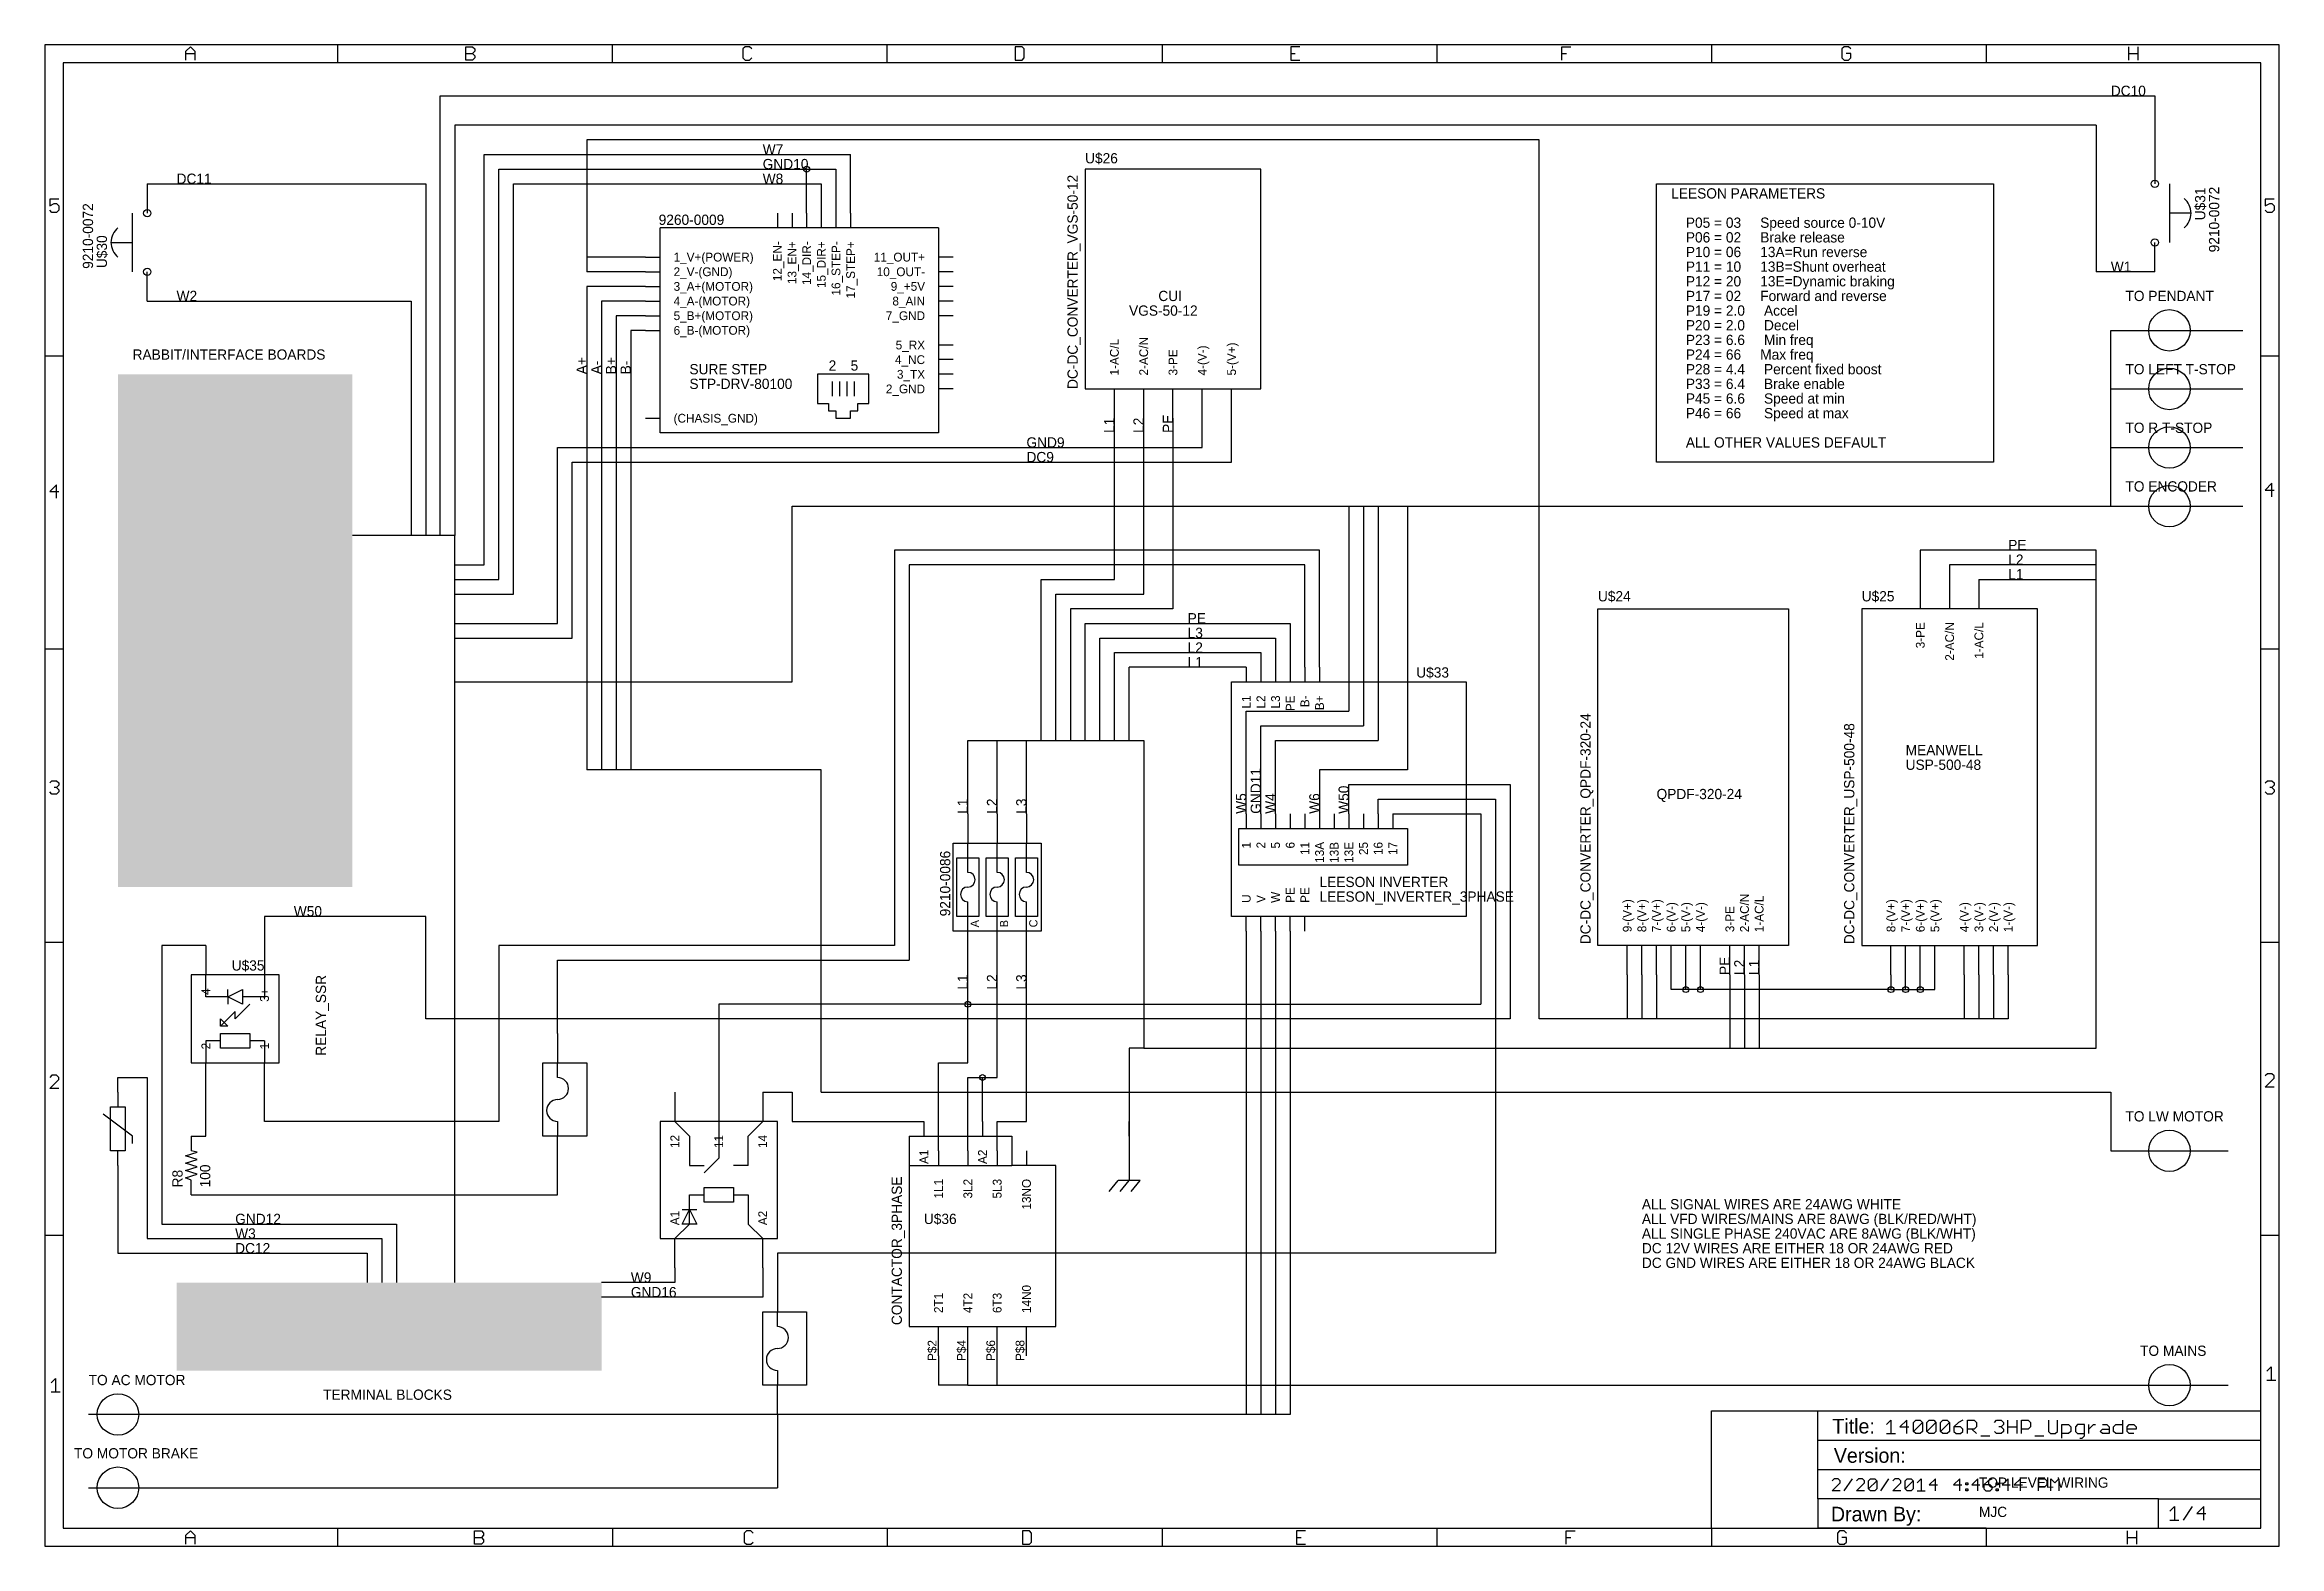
# Model space of a CAD drawing. Extents: x 0 to 387, y 0 to 260.
import ezdxf
from ezdxf.enums import TextEntityAlignment as Align

# ---------------------------------------------------------------- set-up
doc = ezdxf.new("R2010")
doc.units = 0
for name, color, linetype in [('91', 94, 'CONTINUOUS'), ('92', 174, 'CONTINUOUS'), ('94', 14, 'CONTINUOUS'), ('95', 251, 'CONTINUOUS'), ('96', 251, 'CONTINUOUS')]:
    doc.layers.add(name, color=color, linetype=linetype)

msp = doc.modelspace()

# ---------------------------------------------------------------- texts
at = {"layer": '94'}
for s, height, p in [('DC10', 1.778, (358.14, 251.46)), ('W7', 1.778, (124.46, 241.3)), ('GND10', 1.778, (124.46, 238.76)), ('U$26', 1.778, (180.34, 239.776)), ('DC11', 1.778, (22.86, 236.22)), ('W8', 1.778, (124.46, 236.22)), ('LEESON PARAMETERS', 1.778, (281.94, 233.68)), ('P05 = 03     Speed source 0-10V', 1.778, (284.48, 228.6)), ('P06 = 02     Brake release', 1.778, (284.48, 226.06)), ('P10 = 06     13A=Run reverse', 1.778, (284.48, 223.52)), ('P11 = 10     13B=Shunt overheat', 1.778, (284.48, 220.98)), ('W1', 1.778, (358.14, 220.98)), ('W2', 1.778, (22.86, 215.9)), ('CUI', 1.778, (193.04, 215.9)), ('P12 = 20     13E=Dynamic braking', 1.778, (284.48, 218.44)), ('P17 = 02     Forward and reverse', 1.778, (284.48, 215.9)), ('TO PENDANT', 1.778, (360.68, 215.9)), ('VGS-50-12', 1.778, (187.96, 213.36)), ('P19 = 2.0     Accel', 1.778, (284.48, 213.36)), ('P20 = 2.0     Decel', 1.778, (284.48, 210.82)), ('P23 = 6.6     Min freq', 1.778, (284.48, 208.28)), ('RABBIT/INTERFACE BOARDS', 1.778, (15.24, 205.74)), ('2', 1.778, (135.89, 203.835)), ('5', 1.778, (139.7, 203.835)), ('P24 = 66     Max freq', 1.778, (284.48, 205.74)), ('SURE STEP ', 1.778, (111.76, 203.2)), ('STP-DRV-80100', 1.778, (111.76, 200.66)), ('P28 = 4.4     Percent fixed boost', 1.778, (284.48, 203.2)), ('P33 = 6.4     Brake enable', 1.778, (284.48, 200.66)), ('TO LEFT T-STOP', 1.778, (360.68, 203.2)), ('P45 = 6.6     Speed at min', 1.778, (284.48, 198.12)), ('P46 = 66      Speed at max', 1.778, (284.48, 195.58)), ('TO R T-STOP', 1.778, (360.68, 193.04)), ('GND9', 1.778, (170.18, 190.5)), ('ALL OTHER VALUES DEFAULT', 1.778, (284.48, 190.5)), ('DC9', 1.778, (170.18, 187.96)), ('TO ENCODER', 1.778, (360.68, 182.88)), ('PE', 1.778, (340.36, 172.72)), ('L2', 1.778, (340.36, 170.18)), ('L1', 1.778, (340.36, 167.64)), ('U$24', 1.778, (269.24, 163.83)), ('U$25', 1.778, (314.96, 163.83)), ('PE', 1.778, (198.12, 160.02)), ('L3', 1.778, (198.12, 157.48)), ('L2', 1.778, (198.12, 154.94)), ('L1', 1.778, (198.12, 152.4)), ('U$33', 1.778, (237.744, 150.622)), ('USP-500-48', 1.778, (322.58, 134.62)), ('MEANWELL', 1.778, (322.58, 137.16)), ('QPDF-320-24', 1.778, (279.4, 129.54)), ('LEESON INVERTER', 1.778, (220.98, 114.3)), ('W50', 1.778, (43.18, 109.22)), ('TO LW MOTOR', 1.778, (360.68, 73.66)), ('ALL SIGNAL WIRES ARE 24AWG WHITE', 1.778, (276.86, 58.42)), ('W3', 1.778, (33.02, 53.34)), ('GND12', 1.778, (33.02, 55.88)), ('U$36', 1.778, (152.4, 55.88)), ('ALL VFD WIRES/MAINS ARE 8AWG (BLK/RED/WHT)', 1.778, (276.86, 55.88)), ('ALL SINGLE PHASE 240VAC ARE 8AWG (BLK/WHT)', 1.778, (276.86, 53.34)), ('DC12', 1.778, (33.02, 50.8)), ('DC 12V WIRES ARE EITHER 18 OR 24AWG RED', 1.778, (276.86, 50.8)), ('W9', 1.778, (101.6, 45.72)), ('DC GND WIRES ARE EITHER 18 OR 24AWG BLACK', 1.778, (276.86, 48.26)), ('GND16', 1.778, (101.6, 43.18)), ('TO MAINS', 1.778, (363.22, 33.02)), ('TO AC MOTOR', 1.778, (7.62, 27.94)), ('TERMINAL BLOCKS', 1.778, (48.26, 25.4)), ('Title:', 2.54, (309.88, 19.558)), ('TO MOTOR BRAKE', 1.778, (5.08, 15.24)), ('Version:', 2.54, (310.134, 14.478)), ('TOP LEVEL WIRING', 1.778, (335.28, 10.16)), ('Drawn By:', 2.54, (309.626, 4.318)), ('MJC', 1.778, (335.28, 5.08))]:
    msp.add_text(s, height=height, dxfattribs=at).set_placement(p)
for s, height, p in [('DC-DC_CONVERTER_VGS-50-12', 1.778, (179.07, 200.66)), ('A+', 1.778, (93.98, 203.2)), ('A-', 1.778, (96.52, 203.2)), ('B+', 1.778, (99.06, 203.2)), ('B-', 1.778, (101.6, 203.2)), ('L1', 1.778, (185.42, 193.04)), ('L2', 1.778, (190.5, 193.04)), ('PE', 1.778, (195.58, 193.04)), ('DC-DC_CONVERTER_QPDF-320-24', 1.778, (267.97, 104.394)), ('DC-DC_CONVERTER_USP-500-48', 1.778, (313.69, 104.394)), ('GND11', 1.778, (210.82, 127)), ('W50', 1.778, (226.06, 127)), ('L1', 1.778, (160.02, 127)), ('L2', 1.778, (165.1, 127)), ('L3', 1.778, (170.18, 127)), ('W5', 1.778, (208.28, 127)), ('W4', 1.778, (213.36, 127)), ('W6', 1.778, (220.98, 127)), ('A', 1.4224, (161.925, 107.315)), ('B', 1.4224, (167.005, 107.315)), ('C', 1.4224, (172.085, 107.315)), ('PE', 1.778, (292.1, 99.06)), ('L2', 1.778, (294.64, 99.06)), ('L1', 1.778, (297.18, 99.06)), ('L1', 1.778, (160.02, 96.52)), ('L2', 1.778, (165.1, 96.52)), ('L3', 1.778, (170.18, 96.52)), ('CONTACTOR_3PHASE', 1.778, (148.59, 38.354))]:
    msp.add_text(s, height=height, rotation=90, dxfattribs=at).set_placement(p)
msp.add_text('U$35', height=1.778, dxfattribs=at).set_placement((38.1, 101.6), align=Align.TOP_RIGHT)
msp.add_text('RELAY_SSR', height=1.778, rotation=90, dxfattribs=at).set_placement((46.99, 99.06), align=Align.TOP_RIGHT)
at = {"layer": '95'}
for s, height, p in [('U$31', 1.778, (372.745, 235.585)), ('12_EN-', 1.524, (126.238, 226.2632)), ('13_EN+', 1.524, (128.778, 226.2632)), ('14_DIR-', 1.524, (131.318, 226.2632)), ('15_DIR+', 1.524, (133.858, 226.2632)), ('16_STEP-', 1.524, (136.398, 226.2632)), ('17_STEP+', 1.524, (138.938, 226.2632)), ('3-PE', 1.524, (324.358, 160.2232)), ('2-AC/N', 1.524, (329.438, 160.2232)), ('1-AC/L', 1.524, (334.518, 160.2232)), ('L1', 1.524, (207.518, 147.5232)), ('L2', 1.524, (210.058, 147.5232)), ('L3', 1.524, (212.598, 147.5232)), ('PE', 1.524, (215.138, 147.5232)), ('B-', 1.524, (217.678, 147.5232)), ('B+', 1.524, (220.218, 147.5232)), ('1', 1.524, (207.518, 122.1232)), ('2', 1.524, (210.058, 122.1232)), ('5', 1.524, (212.598, 122.1232)), ('6', 1.524, (215.138, 122.1232)), ('11', 1.524, (217.678, 122.1232)), ('13A', 1.524, (220.218, 122.1232)), ('13B', 1.524, (222.758, 122.1232)), ('13E', 1.524, (225.298, 122.1232)), ('25', 1.524, (227.838, 122.1232)), ('16', 1.524, (230.378, 122.1232)), ('17', 1.524, (232.918, 122.1232)), ('4', 1.524, (27.178, 96.7232)), ('3+', 1.524, (37.338, 96.7232)), ('12', 1.524, (108.458, 71.3232)), ('11', 1.524, (116.078, 71.3232)), ('14', 1.524, (123.698, 71.3232)), ('A1', 1.524, (151.638, 68.7832)), ('A2', 1.524, (161.798, 68.7832)), ('1L1', 1.524, (154.178, 63.7032)), ('3L2', 1.524, (159.258, 63.7032)), ('5L3', 1.524, (164.338, 63.7032)), ('13NO', 1.524, (169.418, 63.7032))]:
    msp.add_text(s, height=height, rotation=90, dxfattribs=at).set_placement(p, align=Align.TOP_RIGHT)
for s, height, p in [('U$30', 1.778, (10.795, 221.615)), ('1-AC/L', 1.524, (186.182, 202.9968)), ('2-AC/N', 1.524, (191.262, 202.9968)), ('3-PE', 1.524, (196.342, 202.9968)), ('4-(V-)', 1.524, (201.422, 202.9968)), ('5-(V+)', 1.524, (206.502, 202.9968)), ('U', 1.524, (209.042, 111.5568)), ('V', 1.524, (211.582, 111.5568)), ('W', 1.524, (214.122, 111.5568)), ('PE', 1.524, (216.662, 111.5568)), ('PE', 1.524, (219.202, 111.5568)), ('2-AC/N', 1.524, (295.402, 106.4768)), ('1-AC/L', 1.524, (297.942, 106.4768)), ('9-(V+)', 1.524, (275.082, 106.4768)), ('8-(V+)', 1.524, (277.622, 106.4768)), ('7-(V+)', 1.524, (280.162, 106.4768)), ('6-(V-)', 1.524, (282.702, 106.4768)), ('5-(V-)', 1.524, (285.242, 106.4768)), ('4-(V-)', 1.524, (287.782, 106.4768)), ('3-PE', 1.524, (292.862, 106.4768)), ('8-(V+)', 1.524, (320.802, 106.4768)), ('7-(V+)', 1.524, (323.342, 106.4768)), ('6-(V+)', 1.524, (325.882, 106.4768)), ('5-(V+)', 1.524, (328.422, 106.4768)), ('4-(V-)', 1.524, (333.502, 106.4768)), ('3-(V-)', 1.524, (336.042, 106.4768)), ('2-(V-)', 1.524, (338.582, 106.4768)), ('1-(V-)', 1.524, (341.122, 106.4768)), ('2', 1.524, (28.702, 86.1568)), ('1', 1.524, (38.862, 86.1568)), ('R8', 1.778, (23.9014, 62.23)), ('A1', 1.524, (109.982, 55.6768)), ('A2', 1.524, (125.222, 55.6768)), ('2T1', 1.524, (155.702, 40.4368)), ('4T2', 1.524, (160.782, 40.4368)), ('6T3', 1.524, (165.862, 40.4368)), ('14N0', 1.524, (170.942, 40.4368))]:
    msp.add_text(s, height=height, rotation=90, dxfattribs=at).set_placement(p)
for s, p in [('2_V-(GND)', (109.0168, 220.218)), ('1_V+(POWER)', (109.0168, 222.758)), ('3_A+(MOTOR)', (109.0168, 217.678)), ('4_A-(MOTOR)', (109.0168, 215.138)), ('5_B+(MOTOR)', (109.0168, 212.598)), ('6_B-(MOTOR)', (109.0168, 210.058)), ('(CHASIS_GND)', (109.0168, 194.818))]:
    msp.add_text(s, height=1.524, dxfattribs=at).set_placement(p)
for s, p in [('11_OUT+', (152.6032, 224.282)), ('10_OUT-', (152.6032, 221.742)), ('9_+5V', (152.6032, 219.202)), ('7_GND', (152.6032, 214.122)), ('8_AIN', (152.6032, 216.662)), ('4_NC', (152.6032, 206.502)), ('5_RX', (152.6032, 209.042)), ('2_GND', (152.6032, 201.422)), ('3_TX', (152.6032, 203.962))]:
    msp.add_text(s, height=1.524, dxfattribs=at).set_placement(p, align=Align.TOP_RIGHT)
for s, p in [('P$2', (154.5844, 35.7632)), ('P$4', (159.6644, 35.7632)), ('P$6', (164.7444, 35.7632)), ('P$8', (169.8244, 35.7632))]:
    msp.add_text(s, height=1.524, rotation=90, dxfattribs=at).set_placement(p, align=Align.RIGHT)
at = {"layer": '96'}
for s, p in [('9210-0072', (8.382, 221.488)), ('9210-0086', (156.972, 109.22)), ('100', (28.702, 62.23))]:
    msp.add_text(s, height=1.778, rotation=90, dxfattribs=at).set_placement(p)
msp.add_text('9210-0072', height=1.778, rotation=90, dxfattribs=at).set_placement((375.158, 235.712), align=Align.TOP_RIGHT)
for s, p in [('9260-0009', (106.426, 229.108)), ('LEESON_INVERTER_3PHASE', (220.98, 111.76))]:
    msp.add_text(s, height=1.778, dxfattribs=at).set_placement(p)

# ---------------------------------------------------------------- blocks, each defined once
blk = doc.blocks.new('RECT')
blk.add_solid([(-0.5, -0.5), (0.5, -0.5), (-0.5, 0.5), (0.5, 0.5)])

# ---------------------------------------------------------------- linework, layer by layer
at = {"layer": '91'}
for p, q in [((68.58, 175.26), (68.58, 251.46)), ((68.58, 251.46), (365.76, 251.46)), ((365.76, 251.46), (365.76, 238.76)), ((355.6, 246.38), (71.12, 246.38)), ((71.12, 246.38), (71.12, 175.26)), ((355.6, 246.38), (355.6, 220.98)), ((76.2, 170.18), (76.2, 241.3)), ((76.2, 241.3), (139.7, 241.3)), ((139.7, 231.14), (139.7, 241.3)), ((78.74, 167.64), (78.74, 238.76)), ((78.74, 238.76), (132.08, 238.76)), ((132.08, 238.76), (137.16, 238.76)), ((132.08, 231.14), (132.08, 238.76)), ((137.16, 238.76), (137.16, 231.14)), ((17.78, 236.22), (66.04, 236.22)), ((66.04, 236.22), (66.04, 175.26)), ((81.28, 165.1), (81.28, 236.22)), ((81.28, 236.22), (134.62, 236.22)), ((134.62, 236.22), (134.62, 231.14)), ((279.4, 236.22), (337.82, 236.22)), ((279.4, 187.96), (279.4, 236.22)), ((337.82, 236.22), (337.82, 187.96)), ((104.14, 223.52), (93.98, 223.52)), ((104.14, 220.98), (93.98, 220.98)), ((365.76, 220.98), (355.6, 220.98)), ((104.14, 218.44), (93.98, 218.44)), ((93.98, 218.44), (93.98, 134.62)), ((17.78, 215.9), (63.5, 215.9)), ((63.5, 215.9), (63.5, 175.26)), ((104.14, 215.9), (96.52, 215.9)), ((96.52, 215.9), (96.52, 134.62)), ((104.14, 213.36), (99.06, 213.36)), ((99.06, 213.36), (99.06, 134.62)), ((104.14, 210.82), (101.6, 210.82)), ((101.6, 210.82), (101.6, 134.62)), ((185.42, 167.64), (185.42, 195.58)), ((190.5, 165.1), (190.5, 195.58)), ((195.58, 195.58), (195.58, 162.56)), ((200.66, 190.5), (200.66, 195.58)), ((205.74, 187.96), (205.74, 195.58)), ((88.9, 160.02), (88.9, 190.5)), ((88.9, 190.5), (200.66, 190.5)), ((91.44, 157.48), (91.44, 187.96)), ((91.44, 187.96), (205.74, 187.96)), ((337.82, 187.96), (279.4, 187.96)), ((226.06, 180.34), (226.06, 144.78)), ((228.6, 180.34), (228.6, 142.24)), ((231.14, 180.34), (231.14, 139.7)), ((236.22, 180.34), (236.22, 134.62)), ((220.98, 172.72), (147.32, 172.72)), ((147.32, 172.72), (147.32, 104.14)), ((220.98, 152.4), (220.98, 172.72)), ((355.6, 172.72), (325.12, 172.72)), ((325.12, 172.72), (325.12, 167.64)), ((71.12, 170.18), (76.2, 170.18)), ((71.12, 167.64), (78.74, 167.64)), ((218.44, 170.18), (149.86, 170.18)), ((149.86, 170.18), (149.86, 101.6)), ((172.72, 139.7), (172.72, 167.64)), ((172.72, 167.64), (185.42, 167.64)), ((218.44, 152.4), (218.44, 170.18)), ((355.6, 170.18), (330.2, 170.18)), ((330.2, 170.18), (330.2, 167.64)), ((335.28, 167.64), (355.6, 167.64)), ((71.12, 165.1), (81.28, 165.1)), ((175.26, 139.7), (175.26, 165.1)), ((175.26, 165.1), (190.5, 165.1)), ((71.12, 160.02), (88.9, 160.02)), ((195.58, 162.56), (177.8, 162.56)), ((177.8, 162.56), (177.8, 139.7)), ((180.34, 139.7), (180.34, 160.02)), ((180.34, 160.02), (215.9, 160.02)), ((215.9, 160.02), (215.9, 152.4)), ((71.12, 157.48), (91.44, 157.48)), ((182.88, 139.7), (182.88, 157.48)), ((182.88, 157.48), (213.36, 157.48)), ((213.36, 157.48), (213.36, 152.4)), ((185.42, 139.7), (185.42, 154.94)), ((185.42, 154.94), (210.82, 154.94)), ((208.28, 152.4), (187.96, 152.4)), ((187.96, 139.7), (187.96, 152.4)), ((210.82, 154.94), (210.82, 152.4)), ((208.28, 127), (208.28, 144.78)), ((208.28, 144.78), (226.06, 144.78)), ((160.02, 127), (160.02, 139.7)), ((165.1, 127), (165.1, 139.7)), ((170.18, 127), (170.18, 139.7)), ((210.82, 127), (210.82, 142.24)), ((210.82, 142.24), (228.6, 142.24)), ((213.36, 127), (213.36, 139.7)), ((213.36, 139.7), (231.14, 139.7)), ((236.22, 134.62), (220.98, 134.62)), ((220.98, 134.62), (220.98, 127)), ((226.06, 127), (226.06, 132.08)), ((226.06, 132.08), (254, 132.08)), ((254, 132.08), (254, 91.44)), ((231.14, 127), (231.14, 129.54)), ((231.14, 129.54), (251.46, 129.54)), ((251.46, 129.54), (251.46, 50.8)), ((233.68, 127), (248.92, 127)), ((248.92, 127), (248.92, 93.98)), ((66.04, 109.22), (38.1, 109.22)), ((38.1, 109.22), (38.1, 104.14)), ((66.04, 91.44), (66.04, 109.22)), ((208.28, 106.68), (208.28, 22.86)), ((210.82, 106.68), (210.82, 22.86)), ((213.36, 106.68), (213.36, 22.86)), ((215.9, 106.68), (215.9, 22.86)), ((27.94, 104.14), (20.32, 104.14)), ((20.32, 104.14), (20.32, 55.88)), ((147.32, 104.14), (78.74, 104.14)), ((78.74, 104.14), (78.74, 73.66)), ((88.9, 88.9), (88.9, 101.6)), ((88.9, 101.6), (149.86, 101.6)), ((160.02, 93.98), (160.02, 101.6)), ((165.1, 81.28), (165.1, 101.6)), ((170.18, 73.66), (170.18, 101.6)), ((274.32, 99.06), (274.32, 91.44)), ((276.86, 99.06), (276.86, 91.44)), ((279.4, 99.06), (279.4, 91.44)), ((281.94, 96.52), (281.94, 99.06)), ((284.48, 96.52), (284.48, 99.06)), ((287.02, 96.52), (287.02, 99.06)), ((292.1, 99.06), (292.1, 86.36)), ((294.64, 99.06), (294.64, 86.36)), ((297.18, 99.06), (297.18, 86.36)), ((320.04, 99.06), (320.04, 96.52)), ((322.58, 96.52), (322.58, 99.06)), ((325.12, 96.52), (325.12, 99.06)), ((327.66, 96.52), (327.66, 99.06)), ((332.74, 99.06), (332.74, 91.44)), ((335.28, 99.06), (335.28, 91.44)), ((337.82, 99.06), (337.82, 91.44)), ((340.36, 99.06), (340.36, 91.44)), ((160.02, 93.98), (116.84, 93.98)), ((116.84, 93.98), (116.84, 78.74)), ((160.02, 83.82), (160.02, 93.98)), ((160.02, 93.98), (248.92, 93.98)), ((284.48, 96.52), (281.94, 96.52)), ((287.02, 96.52), (284.48, 96.52)), ((320.04, 96.52), (287.02, 96.52)), ((320.04, 96.52), (322.58, 96.52)), ((322.58, 96.52), (325.12, 96.52)), ((325.12, 96.52), (327.66, 96.52)), ((254, 91.44), (66.04, 91.44)), ((190.5, 86.36), (187.96, 86.36)), ((187.96, 86.36), (187.96, 73.66)), ((154.94, 68.58), (154.94, 83.82)), ((154.94, 83.82), (160.02, 83.82)), ((12.7, 78.74), (12.7, 81.28)), ((12.7, 81.28), (17.78, 81.28)), ((17.78, 81.28), (17.78, 53.34)), ((27.94, 71.12), (27.94, 78.74)), ((38.1, 73.66), (38.1, 78.74)), ((124.46, 78.74), (129.54, 78.74)), ((129.54, 78.74), (129.54, 73.66)), ((160.02, 68.58), (160.02, 81.28)), ((160.02, 81.28), (162.56, 81.28)), ((162.56, 81.28), (165.1, 81.28)), ((162.56, 73.66), (162.56, 81.28)), ((78.74, 73.66), (38.1, 73.66)), ((129.54, 73.66), (152.4, 73.66)), ((165.1, 68.58), (165.1, 73.66)), ((165.1, 73.66), (170.18, 73.66)), ((187.96, 73.66), (187.96, 66.04)), ((187.96, 71.12), (187.96, 73.66)), ((25.4, 71.12), (27.94, 71.12)), ((12.7, 66.04), (12.7, 50.8)), ((88.9, 60.96), (88.9, 66.04)), ((25.4, 60.96), (88.9, 60.96)), ((20.32, 55.88), (60.96, 55.88)), ((60.96, 55.88), (60.96, 45.72)), ((12.7, 50.8), (55.88, 50.8)), ((17.78, 53.34), (58.42, 53.34)), ((55.88, 50.8), (55.88, 45.72)), ((58.42, 53.34), (58.42, 45.72)), ((251.46, 50.8), (127, 50.8)), ((127, 50.8), (127, 45.72)), ((109.22, 48.26), (109.22, 45.72)), ((124.46, 48.26), (124.46, 43.18)), ((109.22, 45.72), (96.52, 45.72)), ((124.46, 43.18), (96.52, 43.18)), ((154.94, 33.02), (154.94, 27.94)), ((160.02, 27.94), (160.02, 33.02)), ((165.1, 27.94), (165.1, 33.02)), ((160.02, 27.94), (154.94, 27.94)), ((127, 22.86), (127, 10.16))]:
    msp.add_line(p, q, dxfattribs=at)
for centre in [(132.08, 238.76), (284.48, 96.52), (287.02, 96.52), (320.04, 96.52), (322.58, 96.52), (325.12, 96.52), (160.02, 93.98), (162.56, 81.28)]:
    msp.add_circle(centre, 0.508, dxfattribs=at)
at = {"layer": '92'}
for p, q in [((259.08, 243.84), (93.98, 243.84)), ((93.98, 243.84), (93.98, 220.98)), ((259.08, 91.44), (259.08, 243.84)), ((358.14, 200.66), (358.14, 210.82)), ((358.14, 210.82), (381, 210.82)), ((358.14, 190.5), (358.14, 200.66)), ((358.14, 200.66), (381, 200.66)), ((358.14, 180.34), (358.14, 190.5)), ((358.14, 190.5), (381, 190.5)), ((129.54, 149.86), (129.54, 180.34)), ((129.54, 180.34), (358.14, 180.34)), ((358.14, 180.34), (381, 180.34)), ((71.12, 175.26), (53.34, 175.26)), ((71.12, 149.86), (71.12, 175.26)), ((355.6, 86.36), (355.6, 172.72)), ((71.12, 45.72), (71.12, 149.86)), ((71.12, 149.86), (129.54, 149.86)), ((160.02, 139.7), (190.5, 139.7)), ((190.5, 139.7), (190.5, 86.36)), ((134.62, 134.62), (93.98, 134.62)), ((134.62, 78.74), (134.62, 134.62)), ((340.36, 91.44), (259.08, 91.44)), ((190.5, 86.36), (355.6, 86.36)), ((134.62, 78.74), (358.14, 78.74)), ((358.14, 78.74), (358.14, 68.58)), ((358.14, 68.58), (378.46, 68.58)), ((160.02, 27.94), (378.46, 27.94)), ((215.9, 22.86), (7.62, 22.86)), ((7.62, 10.16), (127, 10.16))]:
    msp.add_line(p, q, dxfattribs=at)
at = {"layer": '94'}
for p, q in [((50.8, 260.35), (0, 260.35)), ((0, 260.35), (0, 206.375)), ((24.4856, 259.2168), (25.2652, 259.9964)), ((25.2652, 259.9964), (26.0448, 259.2168)), ((98.425, 260.35), (50.8, 260.35)), ((50.8, 257.175), (50.8, 260.35)), ((72.9996, 257.6576), (72.9996, 259.9964)), ((72.9996, 259.9964), (74.169, 259.9964)), ((74.169, 259.9964), (74.5588, 259.6066)), ((74.5588, 259.6066), (74.5588, 259.2168)), ((146.05, 260.35), (98.425, 260.35)), ((98.425, 257.175), (98.425, 260.35)), ((121.3954, 259.9964), (121.0056, 259.6066)), ((121.0056, 259.6066), (121.0056, 258.0474)), ((122.175, 259.9964), (121.3954, 259.9964)), ((122.5648, 259.6066), (122.175, 259.9964)), ((193.675, 260.35), (146.05, 260.35)), ((146.05, 257.175), (146.05, 260.35)), ((168.2496, 259.9964), (168.2496, 257.6576)), ((169.419, 259.9964), (168.2496, 259.9964)), ((169.8088, 259.6066), (169.419, 259.9964)), ((169.8088, 258.0474), (169.8088, 259.6066)), ((241.3, 260.35), (193.675, 260.35)), ((193.675, 260.35), (193.675, 257.175)), ((217.5608, 259.9964), (216.0016, 259.9964)), ((216.0016, 259.9964), (216.0016, 257.6576)), ((288.925, 260.35), (241.3, 260.35)), ((241.3, 260.35), (241.3, 257.175)), ((262.9916, 257.6576), (262.9916, 259.9964)), ((262.9916, 259.9964), (264.5508, 259.9964)), ((336.55, 260.35), (288.925, 260.35)), ((288.925, 260.35), (288.925, 257.175)), ((311.8954, 259.9964), (311.5056, 259.6066)), ((311.5056, 259.6066), (311.5056, 258.0474)), ((312.675, 259.9964), (311.8954, 259.9964)), ((313.0648, 259.6066), (312.675, 259.9964)), ((387.35, 260.35), (336.55, 260.35)), ((336.55, 260.35), (336.55, 257.175)), ((361.2896, 257.6576), (361.2896, 259.9964)), ((362.8488, 259.9964), (362.8488, 257.6576)), ((387.35, 206.375), (387.35, 260.35)), ((50.8, 257.175), (3.175, 257.175)), ((3.175, 257.175), (3.175, 206.375)), ((24.4856, 257.6576), (24.4856, 259.2168)), ((24.4856, 258.827), (26.0448, 258.827)), ((26.0448, 259.2168), (26.0448, 257.6576)), ((98.425, 257.175), (50.8, 257.175)), ((72.9996, 258.827), (74.169, 258.827)), ((74.169, 257.6576), (72.9996, 257.6576)), ((74.5588, 259.2168), (74.169, 258.827)), ((74.169, 258.827), (74.5588, 258.4372)), ((74.5588, 258.0474), (74.169, 257.6576)), ((74.5588, 258.4372), (74.5588, 258.0474)), ((146.05, 257.175), (98.425, 257.175)), ((121.0056, 258.0474), (121.3954, 257.6576)), ((121.3954, 257.6576), (122.175, 257.6576)), ((122.175, 257.6576), (122.5648, 258.0474)), ((193.675, 257.175), (146.05, 257.175)), ((168.2496, 257.6576), (169.419, 257.6576)), ((169.419, 257.6576), (169.8088, 258.0474)), ((241.3, 257.175), (193.675, 257.175)), ((216.0016, 258.827), (216.7812, 258.827)), ((216.0016, 257.6576), (217.5608, 257.6576)), ((288.925, 257.175), (241.3, 257.175)), ((262.9916, 258.827), (263.7712, 258.827)), ((336.55, 257.175), (288.925, 257.175)), ((311.5056, 258.0474), (311.8954, 257.6576)), ((311.8954, 257.6576), (312.675, 257.6576)), ((313.0648, 258.827), (312.2852, 258.827)), ((312.675, 257.6576), (313.0648, 258.0474)), ((313.0648, 258.0474), (313.0648, 258.827)), ((384.175, 257.175), (336.55, 257.175)), ((361.2896, 258.827), (362.8488, 258.827)), ((384.175, 206.375), (384.175, 257.175)), ((365.76, 241.3), (365.76, 236.22)), ((180.34, 238.76), (180.34, 200.66)), ((210.82, 238.76), (180.34, 238.76)), ((210.82, 200.66), (210.82, 238.76)), ((2.4228, 233.5804), (0.8636, 233.5804)), ((0.8636, 233.5804), (0.8636, 232.411)), ((0.8636, 232.411), (1.6432, 232.8008)), ((1.6432, 232.8008), (2.033, 232.8008)), ((2.033, 232.8008), (2.4228, 232.411)), ((2.4228, 232.411), (2.4228, 231.6314)), ((17.78, 236.22), (17.78, 231.14)), ((368.3, 236.22), (368.3, 231.14)), ((386.4708, 233.5804), (384.9116, 233.5804)), ((384.9116, 233.5804), (384.9116, 232.411)), ((384.9116, 232.411), (385.6912, 232.8008)), ((385.6912, 232.8008), (386.081, 232.8008)), ((386.081, 232.8008), (386.4708, 232.411)), ((386.4708, 232.411), (386.4708, 231.6314)), ((1.2534, 231.2416), (0.8636, 231.6314)), ((2.033, 231.2416), (1.2534, 231.2416)), ((2.4228, 231.6314), (2.033, 231.2416)), ((15.24, 226.06), (15.24, 231.14)), ((106.68, 193.04), (106.68, 228.6)), ((154.94, 228.6), (106.68, 228.6)), ((127, 231.14), (127, 228.6)), ((129.54, 231.14), (129.54, 228.6)), ((132.08, 231.14), (132.08, 228.6)), ((134.62, 231.14), (134.62, 228.6)), ((137.16, 231.14), (137.16, 228.6)), ((139.7, 231.14), (139.7, 228.6)), ((154.94, 228.6), (154.94, 193.04)), ((368.3, 231.14), (368.3, 226.06)), ((372.11, 231.14), (368.3, 231.14)), ((385.3014, 231.2416), (384.9116, 231.6314)), ((386.081, 231.2416), (385.3014, 231.2416)), ((386.4708, 231.6314), (386.081, 231.2416)), ((11.43, 226.06), (15.24, 226.06)), ((15.24, 220.98), (15.24, 226.06)), ((365.76, 220.98), (365.76, 226.06)), ((17.78, 215.9), (17.78, 220.98)), ((104.14, 223.52), (106.68, 223.52)), ((104.14, 220.98), (106.68, 220.98)), ((157.48, 223.52), (154.94, 223.52)), ((157.48, 220.98), (154.94, 220.98)), ((104.14, 218.44), (106.68, 218.44)), ((157.48, 218.44), (154.94, 218.44)), ((104.14, 215.9), (106.68, 215.9)), ((104.14, 213.36), (106.68, 213.36)), ((157.48, 215.9), (154.94, 215.9)), ((157.48, 213.36), (154.94, 213.36)), ((104.14, 210.82), (106.68, 210.82)), ((0, 206.375), (0, 155.575)), ((0, 206.375), (3.175, 206.375)), ((3.175, 206.375), (3.175, 155.575)), ((157.48, 208.28), (154.94, 208.28)), ((157.48, 205.74), (154.94, 205.74)), ((384.175, 155.575), (384.175, 206.375)), ((384.175, 206.375), (387.35, 206.375)), ((387.35, 155.575), (387.35, 206.375)), ((133.985, 203.2), (133.985, 198.12)), ((142.875, 203.2), (133.985, 203.2)), ((136.525, 201.93), (136.525, 199.39)), ((137.795, 201.93), (137.795, 199.39)), ((139.065, 201.93), (139.065, 199.39)), ((140.335, 201.93), (140.335, 199.39)), ((142.875, 198.12), (142.875, 203.2)), ((157.48, 203.2), (154.94, 203.2)), ((133.985, 198.12), (135.89, 198.12)), ((135.89, 198.12), (135.89, 196.85)), ((140.97, 196.85), (140.97, 198.12)), ((140.97, 198.12), (142.875, 198.12)), ((157.48, 200.66), (154.94, 200.66)), ((180.34, 200.66), (210.82, 200.66)), ((185.42, 195.58), (185.42, 200.66)), ((190.5, 195.58), (190.5, 200.66)), ((195.58, 195.58), (195.58, 200.66)), ((200.66, 195.58), (200.66, 200.66)), ((205.74, 195.58), (205.74, 200.66)), ((104.14, 195.58), (106.68, 195.58)), ((135.89, 196.85), (137.16, 196.85)), ((137.16, 196.85), (137.16, 195.58)), ((137.16, 195.58), (139.7, 195.58)), ((139.7, 195.58), (139.7, 196.85)), ((139.7, 196.85), (140.97, 196.85)), ((154.94, 193.04), (106.68, 193.04)), ((2.033, 184.0504), (0.8636, 182.881)), ((0.8636, 182.881), (2.4228, 182.881)), ((2.033, 181.7116), (2.033, 184.0504)), ((386.081, 184.3044), (384.9116, 183.135)), ((384.9116, 183.135), (386.4708, 183.135)), ((386.081, 181.9656), (386.081, 184.3044)), ((325.12, 167.64), (325.12, 162.56)), ((330.2, 167.64), (330.2, 162.56)), ((335.28, 167.64), (335.28, 162.56)), ((269.24, 162.56), (302.26, 162.56)), ((269.24, 104.14), (269.24, 162.56)), ((302.26, 162.56), (302.26, 104.14)), ((314.96, 162.56), (314.96, 104.14)), ((345.44, 162.56), (314.96, 162.56)), ((345.44, 104.14), (345.44, 162.56)), ((0, 155.575), (0, 104.775)), ((0, 155.575), (3.175, 155.575)), ((3.175, 155.575), (3.175, 104.775)), ((384.175, 104.775), (384.175, 155.575)), ((384.175, 155.575), (387.35, 155.575)), ((387.35, 104.775), (387.35, 155.575)), ((208.28, 152.4), (208.28, 149.86)), ((210.82, 152.4), (210.82, 149.86)), ((213.36, 152.4), (213.36, 149.86)), ((215.9, 152.4), (215.9, 149.86)), ((218.44, 152.4), (218.44, 149.86)), ((220.98, 152.4), (220.98, 149.86)), ((205.74, 149.86), (246.38, 149.86)), ((205.74, 109.22), (205.74, 149.86)), ((246.38, 149.86), (246.38, 109.22)), ((0.8636, 132.3526), (1.2534, 132.7424)), ((1.2534, 132.7424), (2.033, 132.7424)), ((2.033, 132.7424), (2.4228, 132.3526)), ((2.4228, 131.9628), (2.033, 131.573)), ((2.4228, 132.3526), (2.4228, 131.9628)), ((384.9116, 132.3526), (385.3014, 132.7424)), ((385.3014, 132.7424), (386.081, 132.7424)), ((386.081, 132.7424), (386.4708, 132.3526)), ((386.4708, 131.9628), (386.081, 131.573)), ((386.4708, 132.3526), (386.4708, 131.9628)), ((1.2534, 130.4036), (0.8636, 130.7934)), ((2.033, 130.4036), (1.2534, 130.4036)), ((2.033, 131.573), (1.6432, 131.573)), ((2.033, 131.573), (2.4228, 131.1832)), ((2.4228, 130.7934), (2.033, 130.4036)), ((2.4228, 131.1832), (2.4228, 130.7934)), ((385.3014, 130.4036), (384.9116, 130.7934)), ((386.081, 130.4036), (385.3014, 130.4036)), ((386.081, 131.573), (385.6912, 131.573)), ((386.081, 131.573), (386.4708, 131.1832)), ((386.4708, 130.7934), (386.081, 130.4036)), ((386.4708, 131.1832), (386.4708, 130.7934)), ((160.02, 127), (160.02, 121.92)), ((165.1, 127), (165.1, 121.92)), ((170.18, 127), (170.18, 121.92)), ((207.01, 124.46), (236.22, 124.46)), ((207.01, 118.11), (207.01, 124.46)), ((208.28, 127), (208.28, 124.46)), ((210.82, 127), (210.82, 124.46)), ((213.36, 127), (213.36, 124.46)), ((215.9, 127), (215.9, 124.46)), ((218.44, 127), (218.44, 124.46)), ((220.98, 127), (220.98, 124.46)), ((223.52, 127), (223.52, 124.46)), ((226.06, 127), (226.06, 124.46)), ((228.6, 127), (228.6, 124.46)), ((231.14, 127), (231.14, 124.46)), ((233.68, 127), (233.68, 124.46)), ((236.22, 124.46), (236.22, 118.11)), ((157.48, 106.68), (157.48, 121.92)), ((157.48, 121.92), (160.02, 121.92)), ((160.02, 121.92), (167.64, 121.92)), ((160.02, 116.84), (160.02, 121.92)), ((165.1, 116.84), (165.1, 121.92)), ((165.1, 121.92), (172.72, 121.92)), ((170.18, 116.84), (170.18, 121.92)), ((172.72, 121.92), (172.72, 106.68)), ((158.115, 109.22), (158.115, 119.38)), ((158.115, 119.38), (161.925, 119.38)), ((161.925, 119.38), (161.925, 109.22)), ((163.195, 109.22), (163.195, 119.38)), ((163.195, 119.38), (167.005, 119.38)), ((167.005, 119.38), (167.005, 109.22)), ((168.275, 109.22), (168.275, 119.38)), ((168.275, 119.38), (172.085, 119.38)), ((172.085, 119.38), (172.085, 109.22)), ((236.22, 118.11), (207.01, 118.11)), ((161.925, 109.22), (158.115, 109.22)), ((160.02, 106.68), (160.02, 111.76)), ((167.005, 109.22), (163.195, 109.22)), ((165.1, 106.68), (165.1, 111.76)), ((172.085, 109.22), (168.275, 109.22)), ((170.18, 106.68), (170.18, 111.76)), ((246.38, 109.22), (205.74, 109.22)), ((208.28, 106.68), (208.28, 109.22)), ((210.82, 106.68), (210.82, 109.22)), ((213.36, 106.68), (213.36, 109.22)), ((215.9, 106.68), (215.9, 109.22)), ((218.44, 106.68), (218.44, 109.22)), ((0, 104.775), (0, 53.975)), ((0, 104.775), (3.175, 104.775)), ((3.175, 104.775), (3.175, 53.975)), ((160.02, 106.68), (157.48, 106.68)), ((167.64, 106.68), (160.02, 106.68)), ((160.02, 101.6), (160.02, 106.68)), ((172.72, 106.68), (165.1, 106.68)), ((165.1, 101.6), (165.1, 106.68)), ((170.18, 101.6), (170.18, 106.68)), ((384.175, 53.975), (384.175, 104.775)), ((384.175, 104.775), (387.35, 104.775)), ((387.35, 53.975), (387.35, 104.775)), ((27.94, 104.14), (27.94, 99.06)), ((38.1, 104.14), (38.1, 99.06)), ((302.26, 104.14), (269.24, 104.14)), ((274.32, 99.06), (274.32, 104.14)), ((276.86, 99.06), (276.86, 104.14)), ((279.4, 99.06), (279.4, 104.14)), ((281.94, 99.06), (281.94, 104.14)), ((284.48, 99.06), (284.48, 104.14)), ((287.02, 99.06), (287.02, 104.14)), ((292.1, 99.06), (292.1, 104.14)), ((294.64, 99.06), (294.64, 104.14)), ((297.18, 99.06), (297.18, 104.14)), ((314.96, 104.14), (345.44, 104.14)), ((320.04, 99.06), (320.04, 104.14)), ((322.58, 99.06), (322.58, 104.14)), ((325.12, 99.06), (325.12, 104.14)), ((327.66, 99.06), (327.66, 104.14)), ((332.74, 99.06), (332.74, 104.14)), ((335.28, 99.06), (335.28, 104.14)), ((337.82, 99.06), (337.82, 104.14)), ((340.36, 99.06), (340.36, 104.14)), ((27.94, 99.06), (25.4, 99.06)), ((25.4, 99.06), (25.4, 83.82)), ((38.1, 99.06), (27.94, 99.06)), ((27.94, 95.25), (27.94, 99.06)), ((40.64, 99.06), (38.1, 99.06)), ((38.1, 99.06), (38.1, 95.25)), ((40.64, 83.82), (40.64, 99.06)), ((31.75, 95.25), (27.94, 95.25)), ((31.75, 95.25), (34.29, 96.52)), ((31.75, 95.25), (31.75, 96.52)), ((34.29, 93.98), (31.75, 95.25)), ((31.75, 95.25), (31.75, 93.98)), ((35.56, 93.98), (33.02, 91.44)), ((34.29, 96.52), (34.29, 95.25)), ((38.1, 95.25), (34.29, 95.25)), ((34.29, 95.25), (34.29, 93.98)), ((33.02, 92.71), (30.48, 90.17)), ((30.48, 90.17), (30.48, 91.44)), ((30.48, 91.44), (31.75, 90.17)), ((31.75, 90.17), (30.48, 90.17)), ((33.02, 91.44), (33.02, 92.71)), ((30.48, 87.63), (27.94, 87.63)), ((27.94, 87.63), (27.94, 83.82)), ((30.48, 87.63), (30.48, 88.9)), ((30.48, 88.9), (35.56, 88.9)), ((30.48, 86.36), (30.48, 87.63)), ((35.56, 86.36), (30.48, 86.36)), ((35.56, 88.9), (35.56, 87.63)), ((38.1, 87.63), (35.56, 87.63)), ((35.56, 87.63), (35.56, 86.36)), ((38.1, 87.63), (38.1, 83.82)), ((88.9, 88.9), (88.9, 83.82)), ((1.2534, 81.6884), (0.8636, 81.2986)), ((2.033, 81.6884), (1.2534, 81.6884)), ((2.4228, 81.2986), (2.033, 81.6884)), ((25.4, 83.82), (27.94, 83.82)), ((27.94, 83.82), (38.1, 83.82)), ((27.94, 78.74), (27.94, 83.82)), ((38.1, 83.82), (40.64, 83.82)), ((38.1, 78.74), (38.1, 83.82)), ((86.36, 71.12), (86.36, 83.82)), ((86.36, 83.82), (88.9, 83.82)), ((88.9, 83.82), (93.98, 83.82)), ((88.9, 81.28), (88.9, 83.82)), ((93.98, 83.82), (93.98, 71.12)), ((385.3014, 81.9424), (384.9116, 81.5526)), ((386.081, 81.9424), (385.3014, 81.9424)), ((386.4708, 81.5526), (386.081, 81.9424)), ((386.4708, 81.1628), (386.4708, 81.5526)), ((0.8636, 79.3496), (2.4228, 80.9088)), ((2.4228, 79.3496), (0.8636, 79.3496)), ((2.4228, 80.9088), (2.4228, 81.2986)), ((12.7, 78.74), (12.7, 76.2)), ((109.22, 78.74), (109.22, 73.66)), ((116.84, 78.74), (116.84, 73.66)), ((124.46, 78.74), (124.46, 73.66)), ((384.9116, 79.6036), (386.4708, 81.1628)), ((386.4708, 79.6036), (384.9116, 79.6036)), ((15.24, 71.12), (10.16, 74.93)), ((11.43, 76.2), (13.97, 76.2)), ((11.43, 68.58), (11.43, 76.2)), ((13.97, 76.2), (13.97, 68.58)), ((88.9, 73.66), (88.9, 71.12)), ((106.68, 73.66), (106.68, 53.34)), ((109.22, 73.66), (106.68, 73.66)), ((116.84, 73.66), (109.22, 73.66)), ((109.22, 73.66), (111.76, 71.12)), ((124.46, 73.66), (116.84, 73.66)), ((116.84, 73.66), (116.84, 67.31)), ((121.92, 71.12), (124.46, 73.66)), ((127, 73.66), (124.46, 73.66)), ((127, 53.34), (127, 73.66)), ((152.4, 73.66), (152.4, 71.12)), ((162.56, 73.66), (162.56, 71.12)), ((15.24, 69.85), (15.24, 71.12)), ((25.4, 71.12), (25.4, 68.58)), ((88.9, 71.12), (86.36, 71.12)), ((93.98, 71.12), (88.9, 71.12)), ((88.9, 66.04), (88.9, 71.12)), ((111.76, 71.12), (111.76, 66.04)), ((121.92, 66.04), (121.92, 71.12)), ((149.86, 71.12), (149.86, 66.04)), ((149.86, 71.12), (167.64, 71.12)), ((167.64, 71.12), (167.64, 66.04)), ((13.97, 68.58), (11.43, 68.58)), ((12.7, 66.04), (12.7, 68.58)), ((24.384, 67.691), (26.416, 68.326)), ((26.416, 67.056), (24.384, 67.691)), ((24.384, 66.421), (26.416, 67.056)), ((26.416, 65.786), (24.384, 66.421)), ((26.416, 68.326), (25.4, 68.58)), ((111.76, 66.04), (114.3, 66.04)), ((116.84, 67.31), (114.3, 64.77)), ((121.92, 66.04), (119.38, 66.04)), ((149.86, 66.04), (149.86, 38.1)), ((149.86, 66.04), (167.64, 66.04)), ((154.94, 68.58), (154.94, 66.04)), ((160.02, 68.58), (160.02, 66.04)), ((165.1, 68.58), (165.1, 66.04)), ((175.26, 66.04), (167.64, 66.04)), ((170.18, 68.58), (170.18, 66.04)), ((175.26, 38.1), (175.26, 66.04)), ((187.96, 66.04), (187.96, 63.5)), ((24.384, 65.151), (26.416, 65.786)), ((26.416, 64.516), (24.384, 65.151)), ((24.384, 63.881), (26.416, 64.516)), ((25.4, 63.5), (24.384, 63.881)), ((25.4, 60.96), (25.4, 63.5)), ((114.3, 60.96), (114.3, 62.23)), ((114.3, 62.23), (119.38, 62.23)), ((119.38, 62.23), (119.38, 60.96)), ((184.531, 61.5188), (186.055, 63.4492)), ((186.055, 63.5), (189.865, 63.5)), ((186.436, 61.5188), (187.96, 63.4492)), ((188.341, 61.5188), (189.865, 63.4492)), ((110.49, 55.88), (111.76, 58.42)), ((110.49, 58.42), (113.03, 58.42)), ((111.76, 58.42), (111.76, 60.96)), ((111.76, 60.96), (114.3, 60.96)), ((111.76, 55.88), (111.76, 58.42)), ((111.76, 58.42), (113.03, 55.88)), ((114.3, 59.69), (114.3, 60.96)), ((119.38, 59.69), (114.3, 59.69)), ((119.38, 60.96), (119.38, 59.69)), ((119.38, 60.96), (121.92, 60.96)), ((121.92, 60.96), (121.92, 55.88)), ((109.22, 53.34), (111.76, 55.88)), ((111.76, 55.88), (110.49, 55.88)), ((113.03, 55.88), (111.76, 55.88)), ((121.92, 55.88), (124.46, 53.34)), ((0, 53.975), (0, 0)), ((0, 53.975), (3.175, 53.975)), ((3.175, 53.975), (3.175, 3.175)), ((106.68, 53.34), (109.22, 53.34)), ((109.22, 53.34), (124.46, 53.34)), ((109.22, 48.26), (109.22, 53.34)), ((124.46, 53.34), (127, 53.34)), ((124.46, 48.26), (124.46, 53.34)), ((384.175, 23.495), (384.175, 53.975)), ((384.175, 53.975), (387.35, 53.975)), ((387.35, 0), (387.35, 53.975)), ((127, 45.72), (127, 40.64)), ((124.46, 27.94), (124.46, 40.64)), ((124.46, 40.64), (127, 40.64)), ((127, 40.64), (132.08, 40.64)), ((127, 38.1), (127, 40.64)), ((132.08, 40.64), (132.08, 27.94)), ((149.86, 38.1), (175.26, 38.1)), ((154.94, 33.02), (154.94, 38.1)), ((160.02, 33.02), (160.02, 38.1)), ((165.1, 33.02), (165.1, 38.1)), ((170.18, 33.02), (170.18, 38.1)), ((385.1656, 30.3628), (385.9452, 31.1424)), ((385.9452, 31.1424), (385.9452, 28.8036)), ((1.1176, 28.3308), (1.8972, 29.1104)), ((1.8972, 29.1104), (1.8972, 26.7716)), ((127, 27.94), (124.46, 27.94)), ((127, 30.48), (127, 27.94)), ((132.08, 27.94), (127, 27.94)), ((127, 22.86), (127, 27.94)), ((385.1656, 28.8036), (386.7248, 28.8036)), ((1.1176, 26.7716), (2.6768, 26.7716)), ((288.925, 3.175), (288.925, 23.495)), ((288.925, 23.495), (307.34, 23.495)), ((307.34, 23.495), (384.175, 23.495)), ((307.34, 18.415), (307.34, 23.495)), ((384.175, 18.415), (384.175, 23.495)), ((319.2526, 21.0918), (320.0322, 21.8714)), ((319.2526, 19.5326), (320.8118, 19.5326)), ((320.0322, 21.8714), (320.0322, 19.5326)), ((322.7608, 21.8714), (321.5914, 20.702)), ((321.5914, 20.702), (323.1506, 20.702)), ((322.7608, 19.5326), (322.7608, 21.8714)), ((323.9302, 21.4816), (324.32, 21.8714)), ((323.9302, 19.9224), (323.9302, 21.4816)), ((323.9302, 19.9224), (325.4894, 21.4816)), ((324.32, 19.5326), (323.9302, 19.9224)), ((324.32, 21.8714), (325.0996, 21.8714)), ((325.0996, 19.5326), (324.32, 19.5326)), ((325.0996, 21.8714), (325.4894, 21.4816)), ((325.4894, 19.9224), (325.0996, 19.5326)), ((325.4894, 21.4816), (325.4894, 19.9224)), ((326.269, 21.4816), (326.6588, 21.8714)), ((326.269, 19.9224), (326.269, 21.4816)), ((326.269, 19.9224), (327.8282, 21.4816)), ((326.6588, 19.5326), (326.269, 19.9224)), ((326.6588, 21.8714), (327.4384, 21.8714)), ((327.4384, 19.5326), (326.6588, 19.5326)), ((327.4384, 21.8714), (327.8282, 21.4816)), ((327.8282, 19.9224), (327.4384, 19.5326)), ((327.8282, 21.4816), (327.8282, 19.9224)), ((328.6078, 21.4816), (328.9976, 21.8714)), ((328.6078, 19.9224), (328.6078, 21.4816)), ((328.6078, 19.9224), (330.167, 21.4816)), ((328.9976, 19.5326), (328.6078, 19.9224)), ((328.9976, 21.8714), (329.7772, 21.8714)), ((329.7772, 19.5326), (328.9976, 19.5326)), ((329.7772, 21.8714), (330.167, 21.4816)), ((330.167, 19.9224), (329.7772, 19.5326)), ((330.167, 21.4816), (330.167, 19.9224)), ((331.7262, 21.4816), (330.9466, 20.702)), ((330.9466, 20.702), (330.9466, 19.9224)), ((332.116, 20.702), (330.9466, 20.702)), ((330.9466, 19.9224), (331.3364, 19.5326)), ((331.3364, 19.5326), (332.116, 19.5326)), ((332.5058, 21.8714), (331.7262, 21.4816)), ((332.5058, 20.3122), (332.116, 20.702)), ((332.116, 19.5326), (332.5058, 19.9224)), ((332.5058, 19.9224), (332.5058, 20.3122)), ((333.2854, 19.5326), (333.2854, 21.8714)), ((333.2854, 21.8714), (334.4548, 21.8714)), ((334.4548, 20.3122), (333.2854, 20.3122)), ((334.065, 20.3122), (334.8446, 19.5326)), ((334.4548, 21.8714), (334.8446, 21.4816)), ((334.8446, 20.702), (334.4548, 20.3122)), ((334.8446, 21.4816), (334.8446, 20.702)), ((337.963, 21.4816), (338.3528, 21.8714)), ((338.3528, 19.5326), (337.963, 19.9224)), ((338.3528, 21.8714), (339.1324, 21.8714)), ((339.1324, 19.5326), (338.3528, 19.5326)), ((339.1324, 20.702), (338.7426, 20.702)), ((339.1324, 21.8714), (339.5222, 21.4816)), ((339.5222, 21.0918), (339.1324, 20.702)), ((339.1324, 20.702), (339.5222, 20.3122)), ((339.5222, 19.9224), (339.1324, 19.5326)), ((339.5222, 21.4816), (339.5222, 21.0918)), ((339.5222, 20.3122), (339.5222, 19.9224)), ((340.3018, 19.5326), (340.3018, 21.8714)), ((340.3018, 20.702), (341.861, 20.702)), ((341.861, 21.8714), (341.861, 19.5326)), ((342.6406, 19.5326), (342.6406, 21.8714)), ((342.6406, 21.8714), (343.81, 21.8714)), ((343.81, 20.3122), (342.6406, 20.3122)), ((343.81, 21.8714), (344.1998, 21.4816)), ((344.1998, 20.702), (343.81, 20.3122)), ((344.1998, 21.4816), (344.1998, 20.702)), ((347.3182, 21.8714), (347.3182, 19.9224)), ((347.3182, 19.9224), (347.708, 19.5326)), ((347.708, 19.5326), (348.4876, 19.5326)), ((348.4876, 19.5326), (348.8774, 19.9224)), ((348.8774, 19.9224), (348.8774, 21.8714)), ((349.657, 18.753), (349.657, 21.0918)), ((349.657, 21.0918), (350.8264, 21.0918)), ((350.8264, 19.5326), (349.657, 19.5326)), ((350.8264, 21.0918), (351.2162, 20.702)), ((351.2162, 19.9224), (350.8264, 19.5326)), ((351.2162, 20.702), (351.2162, 19.9224)), ((352.3856, 21.0918), (351.9958, 20.702)), ((351.9958, 20.702), (351.9958, 19.9224)), ((351.9958, 19.9224), (352.3856, 19.5326)), ((353.555, 21.0918), (352.3856, 21.0918)), ((352.3856, 19.5326), (353.555, 19.5326)), ((353.555, 19.1428), (353.555, 21.0918)), ((354.3346, 19.5326), (354.3346, 21.0918)), ((354.3346, 20.3122), (355.1141, 21.0918)), ((355.1141, 21.0918), (355.504, 21.0918)), ((356.2835, 19.9224), (356.6733, 20.3122)), ((356.6733, 19.5326), (356.2835, 19.9224)), ((356.6733, 21.0918), (357.4529, 21.0918)), ((356.6733, 20.3122), (357.8427, 20.3122)), ((357.8427, 19.5326), (356.6733, 19.5326)), ((357.4529, 21.0918), (357.8427, 20.702)), ((357.8427, 20.702), (357.8427, 19.5326)), ((358.6223, 20.702), (359.0121, 21.0918)), ((358.6223, 19.9224), (358.6223, 20.702)), ((359.0121, 19.5326), (358.6223, 19.9224)), ((359.0121, 21.0918), (360.1815, 21.0918)), ((360.1815, 19.5326), (359.0121, 19.5326)), ((360.1815, 21.8714), (360.1815, 19.5326)), ((360.9611, 20.702), (361.3509, 21.0918)), ((360.9611, 19.9224), (360.9611, 20.702)), ((362.5203, 20.3122), (360.9611, 20.3122)), ((361.3509, 19.5326), (360.9611, 19.9224)), ((361.3509, 21.0918), (362.1305, 21.0918)), ((362.1305, 19.5326), (361.3509, 19.5326)), ((362.1305, 21.0918), (362.5203, 20.702)), ((362.5203, 20.702), (362.5203, 20.3122)), ((307.34, 13.335), (307.34, 18.415)), ((307.34, 18.415), (384.175, 18.415)), ((335.6242, 19.1428), (337.1834, 19.1428)), ((344.9794, 19.1428), (346.5386, 19.1428)), ((352.7754, 18.753), (353.1652, 18.753)), ((353.1652, 18.753), (353.555, 19.1428)), ((384.175, 13.335), (384.175, 18.415)), ((307.34, 8.255), (307.34, 13.335)), ((307.34, 13.335), (384.175, 13.335)), ((310.1936, 11.7239), (309.8419, 11.3722)), ((310.8969, 11.7239), (310.1936, 11.7239)), ((311.2486, 11.3722), (310.8969, 11.7239)), ((311.9468, 9.6139), (313.3535, 11.7239)), ((314.4034, 11.7239), (314.0517, 11.3722)), ((315.1067, 11.7239), (314.4034, 11.7239)), ((315.4584, 11.3722), (315.1067, 11.7239)), ((316.1567, 11.3722), (316.5083, 11.7239)), ((316.5083, 11.7239), (317.2117, 11.7239)), ((317.2117, 11.7239), (317.5633, 11.3722)), ((318.2616, 9.6139), (319.6682, 11.7239)), ((320.7182, 11.7239), (320.3665, 11.3722)), ((321.4215, 11.7239), (320.7182, 11.7239)), ((321.7732, 11.3722), (321.4215, 11.7239)), ((322.4714, 11.3722), (322.8231, 11.7239)), ((322.8231, 11.7239), (323.5264, 11.7239)), ((323.5264, 11.7239), (323.8781, 11.3722)), ((324.5763, 11.0206), (325.2797, 11.7239)), ((325.2797, 11.7239), (325.2797, 9.6139)), ((327.7363, 11.7239), (326.6813, 10.6689)), ((327.7363, 9.6139), (327.7363, 11.7239)), ((331.9461, 11.7239), (330.8911, 10.6689)), ((331.9461, 9.6139), (331.9461, 11.7239)), ((335.1035, 11.7239), (334.0485, 10.6689)), ((335.1035, 9.6139), (335.1035, 11.7239)), ((337.5601, 11.7239), (336.8567, 11.3722)), ((340.3658, 11.7239), (339.3108, 10.6689)), ((340.3658, 9.6139), (340.3658, 11.7239)), ((342.4707, 11.7239), (341.4157, 10.6689)), ((342.4707, 9.6139), (342.4707, 11.7239)), ((345.6255, 9.6139), (345.6255, 11.7239)), ((345.6255, 11.7239), (346.6805, 11.7239)), ((346.6805, 11.7239), (347.0322, 11.3722)), ((347.7304, 9.6139), (347.7304, 11.7239)), ((347.7304, 11.7239), (348.4338, 11.0206)), ((348.4338, 11.0206), (349.1371, 11.7239)), ((349.1371, 11.7239), (349.1371, 9.6139)), ((384.175, 8.255), (384.175, 13.335)), ((366.395, 8.255), (307.34, 8.255)), ((307.34, 8.255), (307.34, 3.175)), ((309.8419, 9.6139), (311.2486, 11.0206)), ((311.2486, 9.6139), (309.8419, 9.6139)), ((311.2486, 11.0206), (311.2486, 11.3722)), ((314.0517, 9.6139), (315.4584, 11.0206)), ((315.4584, 9.6139), (314.0517, 9.6139)), ((315.4584, 11.0206), (315.4584, 11.3722)), ((316.1567, 9.9656), (316.1567, 11.3722)), ((316.1567, 9.9656), (317.5633, 11.3722)), ((316.5083, 9.6139), (316.1567, 9.9656)), ((317.2117, 9.6139), (316.5083, 9.6139)), ((317.5633, 9.9656), (317.2117, 9.6139)), ((317.5633, 11.3722), (317.5633, 9.9656)), ((320.3665, 9.6139), (321.7732, 11.0206)), ((321.7732, 9.6139), (320.3665, 9.6139)), ((321.7732, 11.0206), (321.7732, 11.3722)), ((322.4714, 9.9656), (322.4714, 11.3722)), ((322.4714, 9.9656), (323.8781, 11.3722)), ((322.8231, 9.6139), (322.4714, 9.9656)), ((323.5264, 9.6139), (322.8231, 9.6139)), ((323.8781, 9.9656), (323.5264, 9.6139)), ((323.8781, 11.3722), (323.8781, 9.9656)), ((324.5763, 9.6139), (325.983, 9.6139)), ((326.6813, 10.6689), (328.0879, 10.6689)), ((330.8911, 10.6689), (332.2978, 10.6689)), ((332.996, 11.0206), (333.3477, 11.0206)), ((332.996, 10.6689), (332.996, 11.0206)), ((333.3477, 10.6689), (332.996, 10.6689)), ((332.996, 9.9656), (333.3477, 9.9656)), ((332.996, 9.6139), (332.996, 9.9656)), ((333.3477, 9.6139), (332.996, 9.6139)), ((333.3477, 11.0206), (333.3477, 10.6689)), ((333.3477, 9.9656), (333.3477, 9.6139)), ((334.0485, 10.6689), (335.4551, 10.6689)), ((336.8567, 11.3722), (336.1534, 10.6689)), ((336.1534, 10.6689), (336.1534, 9.9656)), ((337.2084, 10.6689), (336.1534, 10.6689)), ((336.1534, 9.9656), (336.5051, 9.6139)), ((336.5051, 9.6139), (337.2084, 9.6139)), ((337.5601, 10.3172), (337.2084, 10.6689)), ((337.2084, 9.6139), (337.5601, 9.9656)), ((337.5601, 9.9656), (337.5601, 10.3172)), ((338.2583, 11.0206), (338.61, 11.0206)), ((338.2583, 10.6689), (338.2583, 11.0206)), ((338.61, 10.6689), (338.2583, 10.6689)), ((338.2583, 9.9656), (338.61, 9.9656)), ((338.2583, 9.6139), (338.2583, 9.9656)), ((338.61, 9.6139), (338.2583, 9.6139)), ((338.61, 11.0206), (338.61, 10.6689)), ((338.61, 9.9656), (338.61, 9.6139)), ((339.3108, 10.6689), (340.7174, 10.6689)), ((341.4157, 10.6689), (342.8224, 10.6689)), ((346.6805, 10.3172), (345.6255, 10.3172)), ((347.0322, 10.6689), (346.6805, 10.3172)), ((347.0322, 11.3722), (347.0322, 10.6689)), ((366.395, 3.175), (366.395, 8.255)), ((366.395, 8.255), (384.175, 8.255)), ((384.175, 3.175), (384.175, 8.255)), ((368.4016, 6.1058), (369.1812, 6.8854)), ((368.4016, 4.5466), (369.9608, 4.5466)), ((369.1812, 6.8854), (369.1812, 4.5466)), ((370.7404, 4.5466), (372.2996, 6.8854)), ((374.2486, 6.8854), (373.0792, 5.716)), ((373.0792, 5.716), (374.6384, 5.716)), ((374.2486, 4.5466), (374.2486, 6.8854)), ((0, 0), (50.8, 0)), ((3.175, 3.175), (50.8, 3.175)), ((24.4856, 1.9148), (25.2652, 2.6944)), ((24.4856, 0.3556), (24.4856, 1.9148)), ((24.4856, 1.525), (26.0448, 1.525)), ((25.2652, 2.6944), (26.0448, 1.9148)), ((26.0448, 1.9148), (26.0448, 0.3556)), ((50.8, 3.175), (98.425, 3.175)), ((50.8, 0), (50.8, 3.175)), ((50.8, 0), (98.425, 0)), ((74.5236, 0.3556), (74.5236, 2.6944)), ((74.5236, 2.6944), (75.693, 2.6944)), ((74.5236, 1.525), (75.693, 1.525)), ((75.693, 0.3556), (74.5236, 0.3556)), ((75.693, 2.6944), (76.0828, 2.3046)), ((76.0828, 1.9148), (75.693, 1.525)), ((75.693, 1.525), (76.0828, 1.1352)), ((76.0828, 0.7454), (75.693, 0.3556)), ((76.0828, 2.3046), (76.0828, 1.9148)), ((76.0828, 1.1352), (76.0828, 0.7454)), ((98.425, 3.175), (146.05, 3.175)), ((98.425, 3.175), (98.425, 0)), ((98.425, 0), (146.05, 0)), ((121.6494, 2.6944), (121.2596, 2.3046)), ((121.2596, 2.3046), (121.2596, 0.7454)), ((121.2596, 0.7454), (121.6494, 0.3556)), ((122.429, 2.6944), (121.6494, 2.6944)), ((121.6494, 0.3556), (122.429, 0.3556)), ((122.8188, 2.3046), (122.429, 2.6944)), ((122.429, 0.3556), (122.8188, 0.7454)), ((146.05, 3.175), (193.675, 3.175)), ((146.05, 3.175), (146.05, 0)), ((146.05, 0), (193.675, 0)), ((169.5196, 2.6944), (169.5196, 0.3556)), ((170.689, 2.6944), (169.5196, 2.6944)), ((169.5196, 0.3556), (170.689, 0.3556)), ((171.0788, 2.3046), (170.689, 2.6944)), ((170.689, 0.3556), (171.0788, 0.7454)), ((171.0788, 0.7454), (171.0788, 2.3046)), ((193.675, 3.175), (241.3, 3.175)), ((193.675, 3.175), (193.675, 0)), ((193.675, 0), (241.3, 0)), ((218.5768, 2.6944), (217.0176, 2.6944)), ((217.0176, 2.6944), (217.0176, 0.3556)), ((217.0176, 1.525), (217.7972, 1.525)), ((217.0176, 0.3556), (218.5768, 0.3556)), ((241.3, 3.175), (288.925, 3.175)), ((241.3, 3.175), (241.3, 0)), ((241.3, 0), (288.925, 0)), ((263.7536, 0.3556), (263.7536, 2.6944)), ((263.7536, 2.6944), (265.3128, 2.6944)), ((263.7536, 1.525), (264.5332, 1.525)), ((288.925, 3.175), (307.34, 3.175)), ((288.925, 3.175), (288.925, 0)), ((288.925, 0), (336.55, 0)), ((336.55, 3.175), (307.34, 3.175)), ((307.34, 3.175), (366.395, 3.175)), ((311.1334, 2.6944), (310.7436, 2.3046)), ((310.7436, 2.3046), (310.7436, 0.7454)), ((310.7436, 0.7454), (311.1334, 0.3556)), ((311.913, 2.6944), (311.1334, 2.6944)), ((311.1334, 0.3556), (311.913, 0.3556)), ((312.3028, 1.525), (311.5232, 1.525)), ((312.3028, 2.3046), (311.913, 2.6944)), ((311.913, 0.3556), (312.3028, 0.7454)), ((312.3028, 0.7454), (312.3028, 1.525)), ((336.55, 3.175), (336.55, 0)), ((336.55, 0), (387.35, 0)), ((361.0356, 0.3556), (361.0356, 2.6944)), ((361.0356, 1.525), (362.5948, 1.525)), ((362.5948, 2.6944), (362.5948, 0.3556)), ((366.395, 3.175), (384.175, 3.175))]:
    msp.add_line(p, q, dxfattribs=at)
for centre, radius in [((365.76, 236.22), 0.635), ((17.78, 231.14), 0.635), ((365.76, 226.06), 0.635), ((17.78, 220.98), 0.635), ((368.3, 210.82), 3.5921), ((368.3, 200.66), 3.5921), ((368.3, 190.5), 3.5921), ((368.3, 180.34), 3.5921), ((368.3, 68.58), 3.5921), ((368.3, 27.94), 3.5921), ((12.7, 22.86), 3.5921), ((12.7, 10.16), 3.5921)]:
    msp.add_circle(centre, radius, dxfattribs=at)
for centre, radius, start, end in [((368.7763, 231.14), 3.2727, 309.0932, 50.9068), ((14.7637, 226.06), 3.2727, 129.0932, 230.9068), ((160.02, 115.57), 1.27, 270, 90), ((165.1, 115.57), 1.27, 270, 90), ((170.18, 115.57), 1.27, 270, 90), ((160.02, 113.03), 1.27, 90, 270), ((165.1, 113.03), 1.27, 90, 270), ((170.18, 113.03), 1.27, 90, 270), ((88.9, 79.375), 1.905, 270, 90), ((88.9, 75.565), 1.905, 90, 270), ((127, 36.195), 1.905, 270, 90), ((127, 32.385), 1.905, 90, 270)]:
    msp.add_arc(centre, radius, start, end, dxfattribs=at)

# ---------------------------------------------------------------- block references
for p, xscale, yscale in [((33.02, 158.75), 40.64, 88.9), ((59.69, 38.1), 73.66, 15.24)]:
    msp.add_blockref('RECT', p, dxfattribs=dict(at, xscale=xscale, yscale=yscale))

msp.set_redraw_order([(e.dxf.handle, doc.entitydb.next_handle()) for e in msp.query("TEXT MTEXT ATTDEF DIMENSION ARC_DIMENSION")])  # texts and dimensions are drawn at this point

doc.saveas('drawing.dxf')
